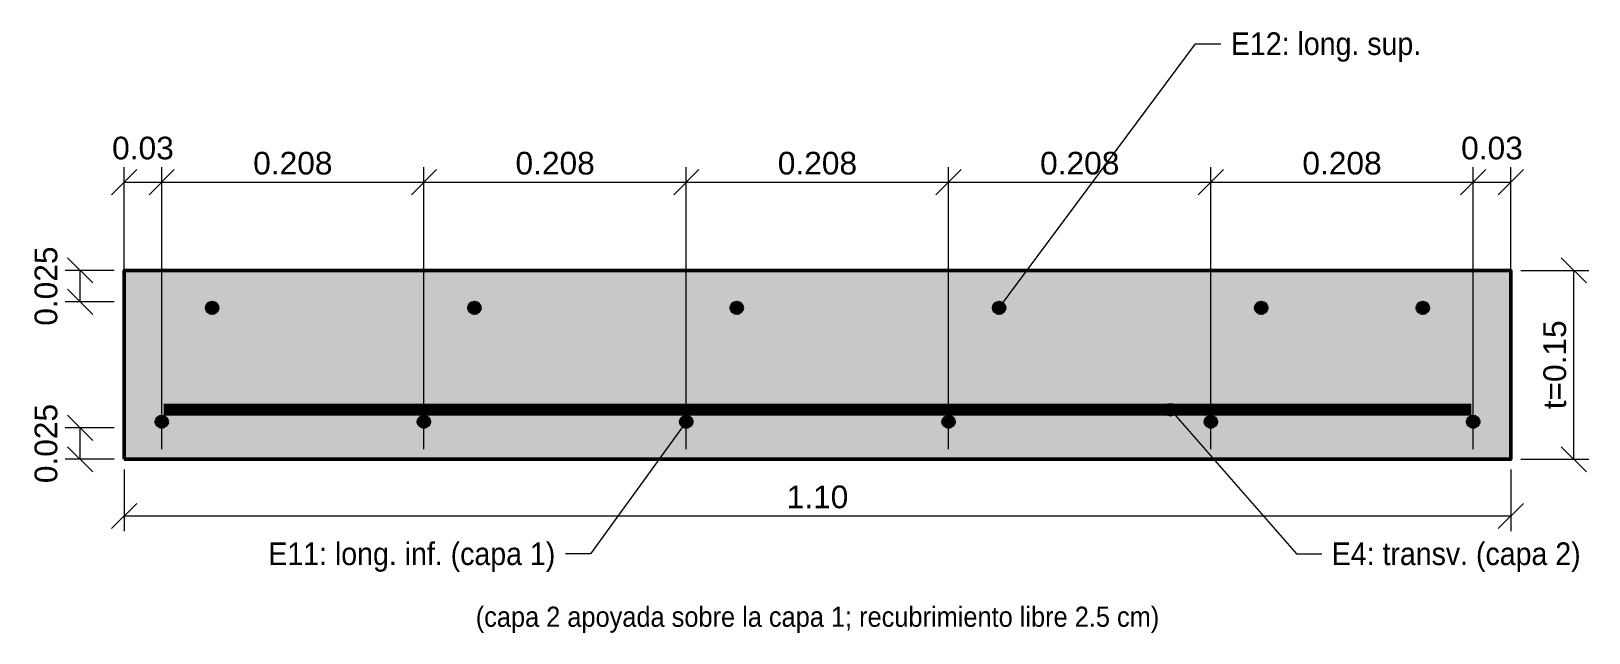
# Model space of a CAD drawing. Header units: metres. Extents: x 0 to 11, y -1 to 140.
# Drawn here: x 0.076 to 1.312, y 139.862 to 140.34 of the extents above; entities that cross this region are included whole.
import ezdxf
from ezdxf.enums import TextEntityAlignment as Align

# ---------------------------------------------------------------- set-up
doc = ezdxf.new("R2010")
doc.units = ezdxf.units.M
for name, color, linetype, lineweight in [('E-ACERO', 1, 'Continuous', 35), ('E-ACERO-TXT', 7, 'Continuous', 18), ('E-CORTE', 7, 'Continuous', 50), ('E-CORTE-ACH', 254, 'Continuous', 0), ('E-COTA', 7, 'Continuous', 13), ('E-TEXTO', 7, 'Continuous', 18)]:
    doc.layers.add(name, color=color, linetype=linetype, lineweight=lineweight)
doc.styles.add('ARIAL', font='arial.ttf')
doc.dimstyles.new('COTA10', dxfattribs={"dimtxt": 0.018, "dimasz": 0.012, "dimexe": 0.012, "dimexo": 0.008, "dimgap": 0.006, "dimtad": 1, "dimzin": 0, "dimdsep": 46, "dimtxsty": 'ARIAL', "dimtsz": 0.01, "dimcen": 2.5, "dimclrd": 7, "dimclre": 7, "dimclrt": 7, "dimazin": 3, "dimtfac": 1, "dimtmove": 2, "dimatfit": 3, "dimlwd": 13, "dimlwe": 13})

msp = doc.modelspace()

# ---------------------------------------------------------------- texts
at = {"layer": 'E-ACERO-TXT', "style": 'ARIAL', "width": 0.9}
for s, p in [('E12: long. sup.', (1.028, 140.33)), ('E4: transv. (capa 2)', (1.108, 139.925))]:
    msp.add_text(s, height=0.018, dxfattribs=at).set_placement(p, align=Align.MIDDLE_LEFT)
msp.add_text('E11: long. inf. (capa 1)', height=0.018, dxfattribs=at).set_placement((0.492, 139.925), align=Align.MIDDLE_RIGHT)
at = {"layer": 'E-TEXTO', "style": 'ARIAL', "width": 0.9}
msp.add_text('(capa 2 apoyada sobre la capa 1; recubrimiento libre 2.5 cm)', height=0.016, dxfattribs=at).set_placement((0.7, 139.875), align=Align.MIDDLE_CENTER)

# ---------------------------------------------------------------- dimensions: what is measured, and where the dimension line sits
at = {"layer": 'E-COTA'}
for base, p1, p2, text in [((0.15, 140.22), (0.15, 140), (0.1797, 140), '0.03'), ((1.2202, 140.22), (1.2202, 140), (1.25, 140), '0.03'), ((0.1797, 140.22), (0.1797, 140), (0.3878, 140), '0.208'), ((0.3878, 140.22), (0.3878, 140), (0.5959, 140), '0.208'), ((0.5959, 140.22), (0.5959, 140), (0.804, 140), '0.208'), ((0.804, 140.22), (0.804, 140), (1.0121, 140), '0.208'), ((1.0121, 140.22), (1.0121, 140), (1.2202, 140), '0.208')]:
    msp.add_linear_dim(base=base, p1=p1, p2=p2, text=text, dimstyle='COTA10', override={"dimdec": 2}, dxfattribs=at).render()
for base, p1, p2, text in [((0.115, 140.125), (0.15, 140.125), (0.15, 140.15), '0.025'), ((1.3, 140), (1.25, 140), (1.25, 140.15), 't=0.15'), ((0.115, 140), (0.15, 140), (0.15, 140.025), '0.025')]:
    msp.add_linear_dim(base=base, p1=p1, p2=p2, angle=90, text=text, dimstyle='COTA10', override={"dimdec": 2}, dxfattribs=at).render()
msp.add_linear_dim(base=(0.15, 139.955), p1=(0.15, 140), p2=(1.25, 140), dimstyle='COTA10', override={"dimdec": 2}, dxfattribs=at).render()

# ---------------------------------------------------------------- hatches: boundary and pattern name
at = {"layer": 'E-ACERO'}
h = msp.add_hatch(color=256, dxfattribs=at)
edge = h.paths.add_edge_path()
edge.add_arc((0.2197, 140.1202), 0.00476, 0, 360)
h = msp.add_hatch(color=256, dxfattribs=at)
edge = h.paths.add_edge_path()
edge.add_arc((0.4278, 140.1202), 0.00476, 0, 360)
h = msp.add_hatch(color=256, dxfattribs=at)
edge = h.paths.add_edge_path()
edge.add_arc((0.6359, 140.1202), 0.00476, 0, 360)
h = msp.add_hatch(color=256, dxfattribs=at)
edge = h.paths.add_edge_path()
edge.add_arc((0.844, 140.1202), 0.00476, 0, 360)
h = msp.add_hatch(color=256, dxfattribs=at)
edge = h.paths.add_edge_path()
edge.add_arc((1.0521, 140.1202), 0.00476, 0, 360)
h = msp.add_hatch(color=256, dxfattribs=at)
edge = h.paths.add_edge_path()
edge.add_arc((1.1802, 140.1202), 0.00476, 0, 360)
h = msp.add_hatch(color=256, dxfattribs=at)
edge = h.paths.add_edge_path()
edge.add_arc((0.1797, 140.0298), 0.00476, 0, 360)
h = msp.add_hatch(color=256, dxfattribs=at)
edge = h.paths.add_edge_path()
edge.add_arc((0.3878, 140.0298), 0.00476, 0, 360)
h = msp.add_hatch(color=256, dxfattribs=at)
edge = h.paths.add_edge_path()
edge.add_arc((0.5959, 140.0298), 0.00476, 0, 360)
h = msp.add_hatch(color=256, dxfattribs=at)
edge = h.paths.add_edge_path()
edge.add_arc((0.804, 140.0298), 0.00476, 0, 360)
h = msp.add_hatch(color=256, dxfattribs=at)
edge = h.paths.add_edge_path()
edge.add_arc((1.0121, 140.0298), 0.00476, 0, 360)
h = msp.add_hatch(color=256, dxfattribs=at)
edge = h.paths.add_edge_path()
edge.add_arc((1.2202, 140.0298), 0.00476, 0, 360)
at = {"layer": 'E-ACERO-TXT'}
h = msp.add_hatch(color=256, dxfattribs=at)
edge = h.paths.add_edge_path()
edge.add_arc((0.844, 140.1202), 0.005, 0, 360)
h = msp.add_hatch(color=256, dxfattribs=at)
edge = h.paths.add_edge_path()
edge.add_arc((0.98, 140.0393), 0.005, 0, 360)
h = msp.add_hatch(color=256, dxfattribs=at)
edge = h.paths.add_edge_path()
edge.add_arc((0.5959, 140.0298), 0.005, 0, 360)
at = {"layer": 'E-CORTE-ACH'}
msp.add_hatch(color=256, dxfattribs=at).paths.add_polyline_path([(0.15, 140), (1.25, 140), (1.25, 140.15), (0.15, 140.15)])

# ---------------------------------------------------------------- linework, layer by layer
at = {"layer": 'E-ACERO', "const_width": 0.00952}
msp.add_lwpolyline([(0.1813, 140.0393), (1.2186, 140.0393)], dxfattribs=at)
at = {"layer": 'E-ACERO'}
for centre in [(0.2197, 140.1202), (0.4278, 140.1202), (0.6359, 140.1202), (0.844, 140.1202), (1.0521, 140.1202), (1.1802, 140.1202), (0.1797, 140.0298), (0.3878, 140.0298), (0.5959, 140.0298), (0.804, 140.0298), (1.0121, 140.0298), (1.2202, 140.0298)]:
    msp.add_circle(centre, 0.00476, dxfattribs=at)
at = {"layer": 'E-ACERO-TXT'}
for points in [[(0.844, 140.1202), (1, 140.33), (1.02, 140.33)], [(0.98, 140.0393), (1.08, 139.925), (1.1, 139.925)], [(0.5959, 140.0298), (0.52, 139.925), (0.5, 139.925)]]:
    msp.add_lwpolyline(points, dxfattribs=at)
for centre in [(0.844, 140.1202), (0.98, 140.0393), (0.5959, 140.0298)]:
    msp.add_circle(centre, 0.005, dxfattribs=at)
at = {"layer": 'E-CORTE'}
msp.add_lwpolyline([(0.15, 140), (1.25, 140), (1.25, 140.15), (0.15, 140.15)], close=True, dxfattribs=at)

msp.set_redraw_order([(e.dxf.handle, doc.entitydb.next_handle()) for e in msp.query("TEXT MTEXT ATTDEF DIMENSION ARC_DIMENSION")])  # texts and dimensions are drawn at this point

doc.saveas('drawing.dxf')
